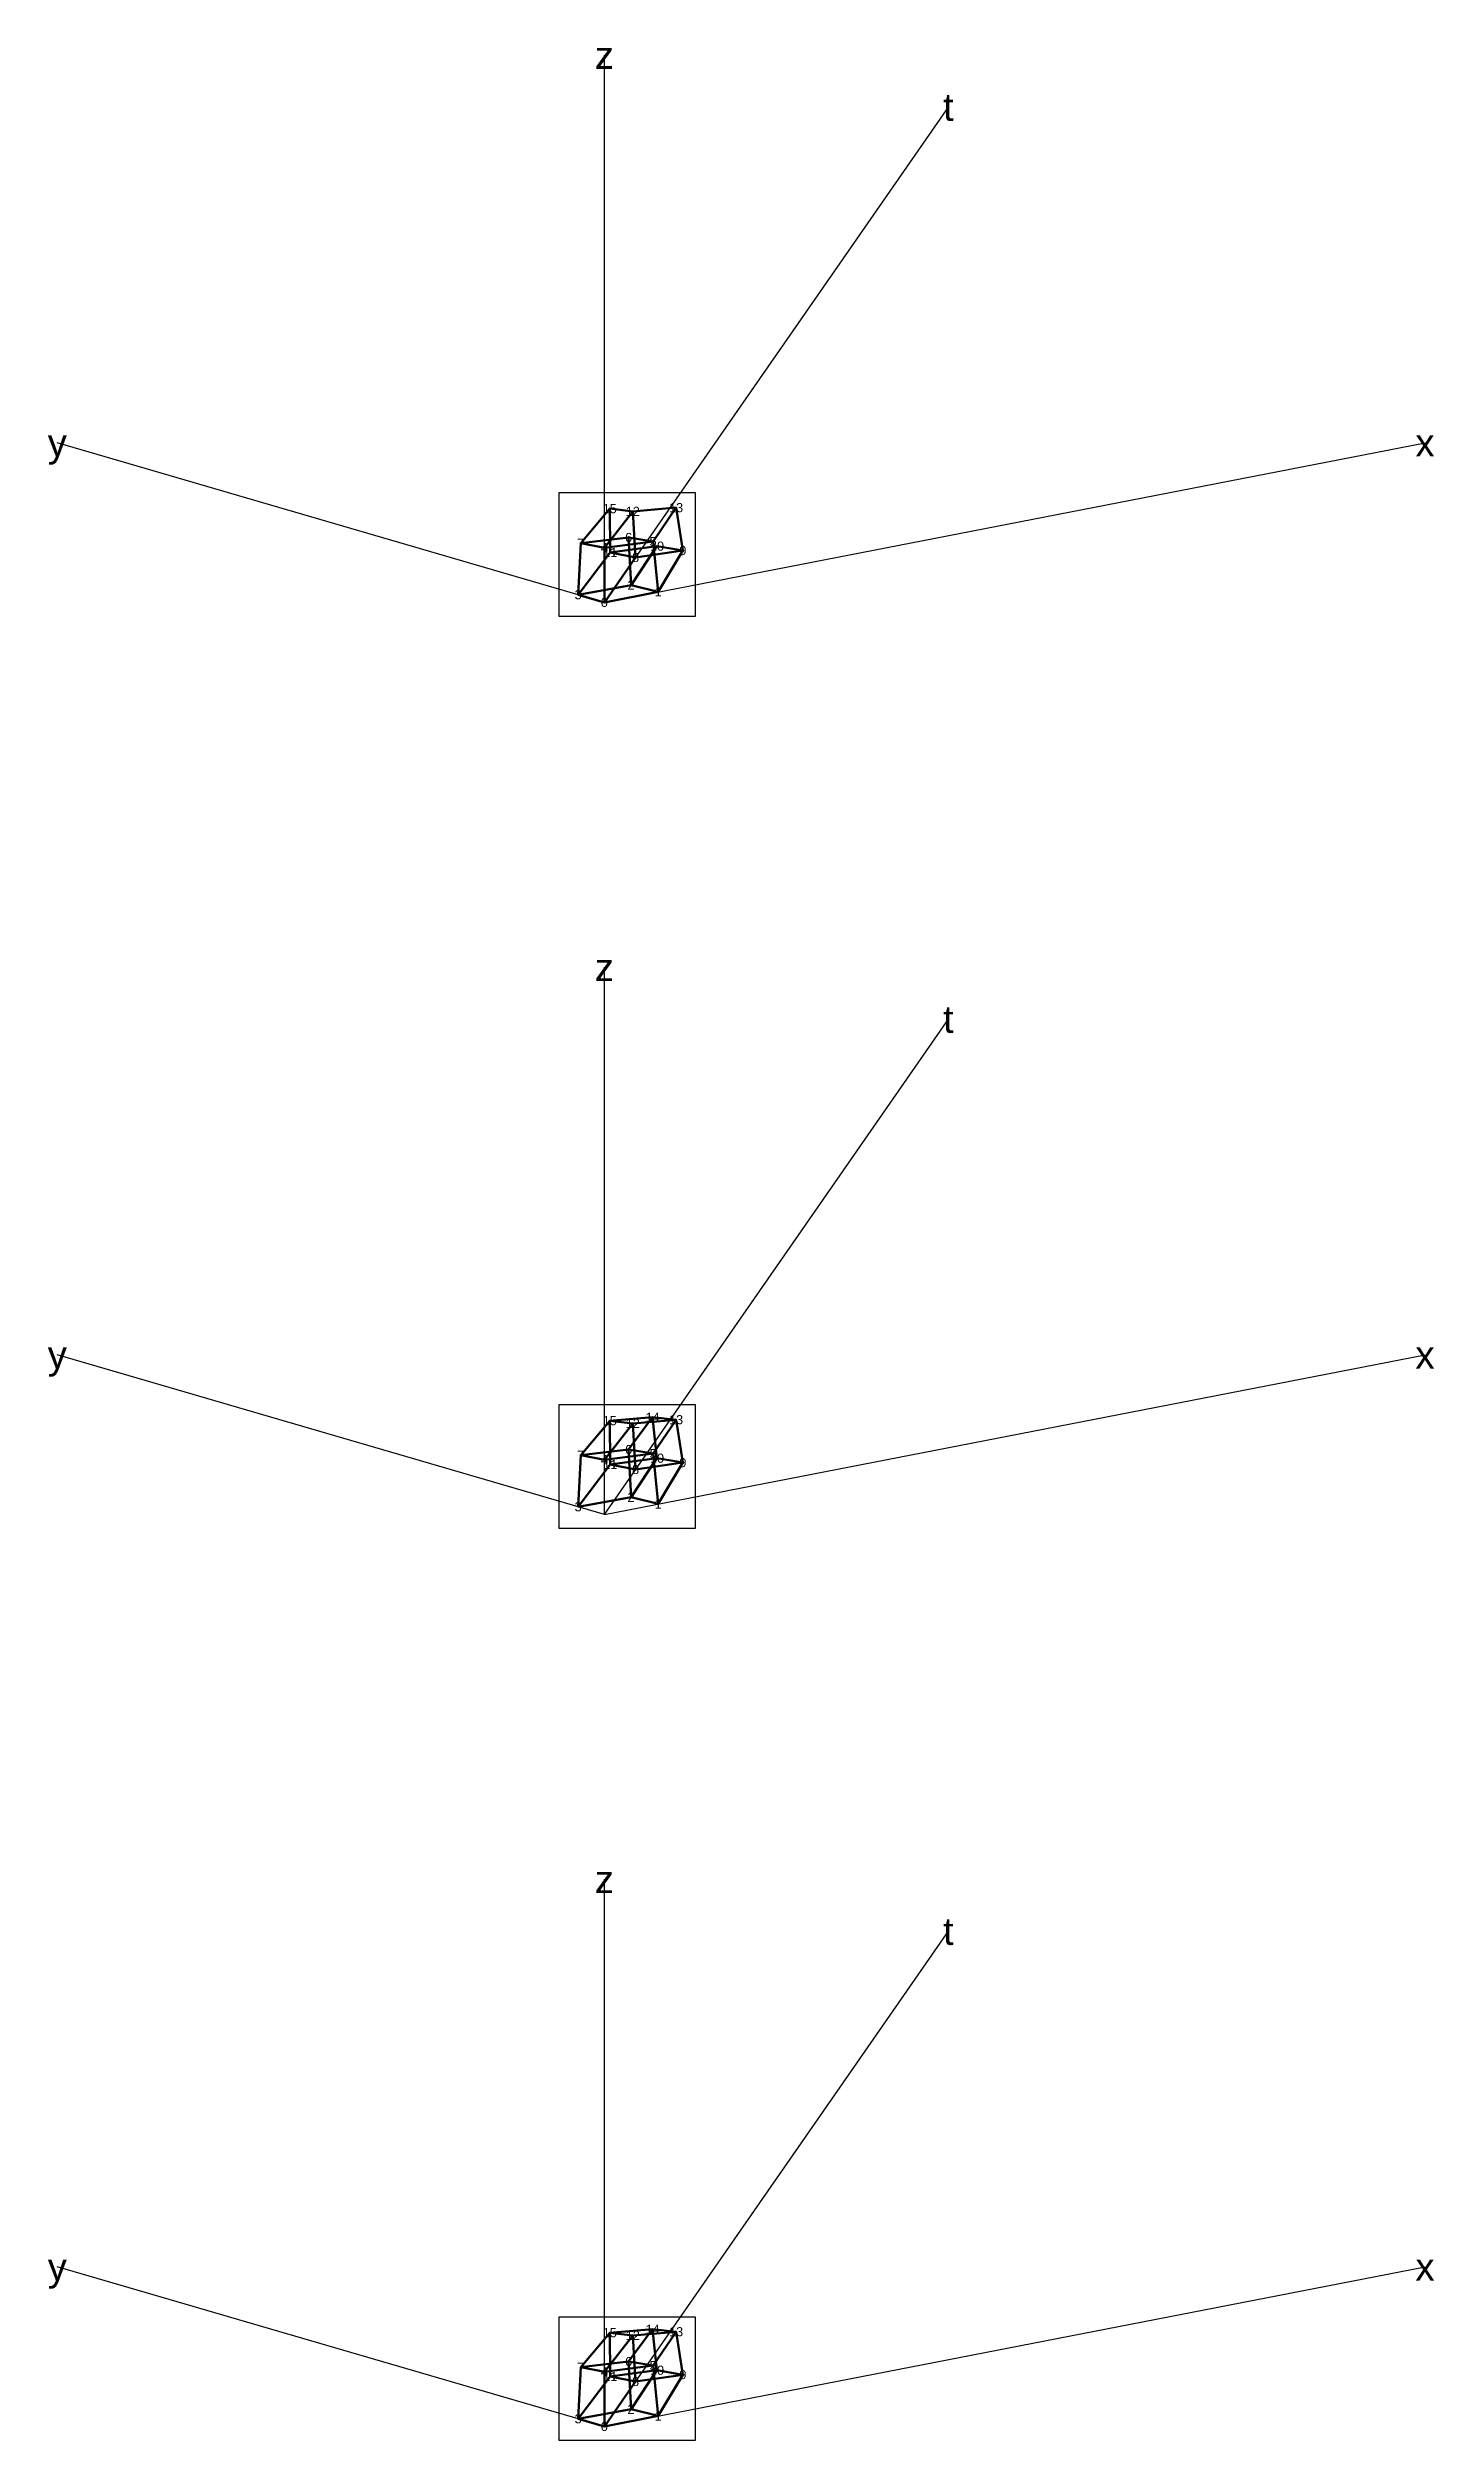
# Model space of a CAD drawing. Header units: millimetres. Extents: x -6400 to 79100, y -20150 to 6300.
# Drawn here: x 63896 to 79100, y -20150 to 6080 of the extents above; entities that cross this region are included whole.
import ezdxf
from ezdxf.enums import TextEntityAlignment as Align

# ---------------------------------------------------------------- set-up
doc = ezdxf.new("R2010")
doc.units = ezdxf.units.MM
for name, color, linetype in [('t', 6, 'Continuous'), ('x', 1, 'Continuous'), ('y', 3, 'Continuous'), ('z', 5, 'Continuous')]:
    doc.layers.add(name, color=color, linetype=linetype)
doc.styles.get("Standard").update_dxf_attribs({"font": 'arial.ttf'})

msp = doc.modelspace()

# ---------------------------------------------------------------- texts
for s, p in [('15', (70059, 1028)), ('12', (70311, 998)), ('13', (70786, 1039)), ('7', (69740, 650)), ('4', (70000, 600)), ('11', (70064, 548)), ('6', (70266, 712)), ('8', (70342, 493)), ('5', (70534, 668)), ('10', (70577, 617)), ('9', (70861, 568)), ('3', (69712, 84)), ('0', (70000, 0)), ('2', (70292, 188)), ('1', (70589, 115)), ('14', (70529, -8934)), ('13', (70786, -8961)), ('15', (70059, -8972)), ('12', (70311, -9002)), ('7', (69740, -9350)), ('4', (70000, -9400)), ('11', (70064, -9452)), ('6', (70266, -9288)), ('5', (70534, -9332)), ('10', (70577, -9383)), ('9', (70861, -9432)), ('8', (70342, -9507)), ('3', (69712, -9916)), ('2', (70292, -9812)), ('1', (70589, -9885)), ('14', (70529, -18934)), ('15', (70059, -18972)), ('12', (70311, -19002)), ('13', (70786, -18961)), ('7', (69740, -19350)), ('4', (70000, -19400)), ('11', (70064, -19452)), ('6', (70266, -19288)), ('5', (70534, -19332)), ('10', (70577, -19383)), ('9', (70861, -19432)), ('8', (70342, -19507)), ('3', (69712, -19916)), ('2', (70292, -19812)), ('1', (70589, -19885)), ('0', (70000, -20000))]:
    msp.add_text(s, height=100).set_placement(p, align=Align.MIDDLE_CENTER)
at = {"layer": 't'}
for p in [(73773, 5430), (73773, -4570), (73773, -14570)]:
    msp.add_text('t', height=300, dxfattribs=at).set_placement(p, align=Align.MIDDLE_CENTER)
at = {"layer": 'x'}
for p in [(79000, 1750), (79000, -8250), (79000, -18250)]:
    msp.add_text('x', height=300, dxfattribs=at).set_placement(p, align=Align.MIDDLE_CENTER)
at = {"layer": 'y'}
for p in [(64000, 1750), (64000, -8250), (64000, -18250)]:
    msp.add_text('y', height=300, dxfattribs=at).set_placement(p, align=Align.MIDDLE_CENTER)
at = {"layer": 'z'}
for p in [(70000, 6000), (70000, -4000), (70000, -14000)]:
    msp.add_text('z', height=300, dxfattribs=at).set_placement(p, align=Align.MIDDLE_CENTER)

# ---------------------------------------------------------------- linework, layer by layer
for points in [[(69500, -150), (71000, -150), (71000, 1200), (69500, 1200)], [(69500, -10150), (71000, -10150), (71000, -8800), (69500, -8800)], [(69500, -20150), (71000, -20150), (71000, -18800), (69500, -18800)]]:
    msp.add_lwpolyline(points, close=True)
at = {"layer": 't'}
for p, q in [((70000, 0), (73773, 5430)), ((70000, -10000), (73773, -4570)), ((70000, -20000), (73773, -14570))]:
    msp.add_line(p, q, dxfattribs=at)
at = {"layer": 't', "lineweight": 50}
for points in [[(69712, 84), (70292, 188), (70266, 712), (69740, 650)], [(69712, 84), (70000, 0), (70000, 600), (69740, 650)], [(70000, 0), (70589, 115), (70534, 668), (70000, 600)], [(70292, 188), (70589, 115), (70534, 668), (70266, 712)], [(70064, -9452), (70577, -9383), (70529, -8934), (70059, -8972)], [(70342, -9507), (70064, -9452), (70059, -8972), (70311, -9002)], [(70342, -9507), (70861, -9432), (70786, -8961), (70311, -9002)], [(70529, -8934), (70786, -8961), (70861, -9432), (70577, -9383)], [(70064, -19452), (70577, -19383), (70529, -18934), (70059, -18972)], [(70342, -19507), (70064, -19452), (70059, -18972), (70311, -19002)], [(70342, -19507), (70861, -19432), (70786, -18961), (70311, -19002)], [(70529, -18934), (70786, -18961), (70861, -19432), (70577, -19383)], [(69712, -19916), (70292, -19812), (70266, -19288), (69740, -19350)], [(69712, -19916), (70000, -20000), (70000, -19400), (69740, -19350)], [(70000, -20000), (70589, -19885), (70534, -19332), (70000, -19400)], [(70292, -19812), (70589, -19885), (70534, -19332), (70266, -19288)]]:
    msp.add_lwpolyline(points, close=True, dxfattribs=at)
at = {"layer": 'x'}
for p, q in [((70000, 0), (79000, 1750)), ((70000, -10000), (79000, -8250)), ((70000, -20000), (79000, -18250))]:
    msp.add_line(p, q, dxfattribs=at)
at = {"layer": 'x', "lineweight": 50}
for points in [[(69712, 84), (70064, 548), (70059, 1028), (69740, 650)], [(70000, 0), (70342, 493), (70311, 998), (70000, 600)], [(70064, 548), (70342, 493), (70311, 998), (70059, 1028)], [(69712, 84), (70000, 0), (70000, 600), (69740, 650)], [(70292, -9812), (70577, -9383), (70529, -8934), (70266, -9288)], [(70529, -8934), (70786, -8961), (70861, -9432), (70577, -9383)], [(70589, -9885), (70861, -9432), (70786, -8961), (70534, -9332)], [(70292, -9812), (70589, -9885), (70534, -9332), (70266, -9288)], [(69712, -19916), (70064, -19452), (70059, -18972), (69740, -19350)], [(70000, -20000), (70342, -19507), (70311, -19002), (70000, -19400)], [(70064, -19452), (70342, -19507), (70311, -19002), (70059, -18972)], [(70292, -19812), (70577, -19383), (70529, -18934), (70266, -19288)], [(70529, -18934), (70786, -18961), (70861, -19432), (70577, -19383)], [(70589, -19885), (70861, -19432), (70786, -18961), (70534, -19332)], [(69712, -19916), (70000, -20000), (70000, -19400), (69740, -19350)], [(70292, -19812), (70589, -19885), (70534, -19332), (70266, -19288)]]:
    msp.add_lwpolyline(points, close=True, dxfattribs=at)
at = {"layer": 'y'}
for p, q in [((70000, 0), (64000, 1750)), ((70000, -10000), (64000, -8250)), ((70000, -20000), (64000, -18250))]:
    msp.add_line(p, q, dxfattribs=at)
at = {"layer": 'y', "lineweight": 50}
for points in [[(70000, 600), (70534, 668), (70786, 1039), (70311, 998)], [(70000, 600), (70000, 0), (70342, 493), (70311, 998)], [(70861, 568), (70589, 115), (70534, 668), (70786, 1039)], [(70000, 0), (70589, 115), (70861, 568), (70342, 493)], [(69712, -9916), (70064, -9452), (70059, -8972), (69740, -9350)], [(70064, -9452), (70577, -9383), (70529, -8934), (70059, -8972)], [(70292, -9812), (70577, -9383), (70529, -8934), (70266, -9288)], [(69712, -9916), (70292, -9812), (70266, -9288), (69740, -9350)], [(69712, -19916), (70064, -19452), (70059, -18972), (69740, -19350)], [(70000, -19400), (70534, -19332), (70786, -18961), (70311, -19002)], [(70000, -19400), (70000, -20000), (70342, -19507), (70311, -19002)], [(70064, -19452), (70577, -19383), (70529, -18934), (70059, -18972)], [(70292, -19812), (70577, -19383), (70529, -18934), (70266, -19288)], [(70861, -19432), (70589, -19885), (70534, -19332), (70786, -18961)], [(69712, -19916), (70292, -19812), (70266, -19288), (69740, -19350)], [(70000, -20000), (70589, -19885), (70861, -19432), (70342, -19507)]]:
    msp.add_lwpolyline(points, close=True, dxfattribs=at)
at = {"layer": 'z'}
for p, q in [((70000, 0), (70000, 6000)), ((70000, -10000), (70000, -4000)), ((70000, -20000), (70000, -14000))]:
    msp.add_line(p, q, dxfattribs=at)
at = {"layer": 'z', "lineweight": 50}
for points in [[(69712, 84), (70292, 188), (70577, 617), (70064, 548)], [(69712, 84), (70000, 0), (70342, 493), (70064, 548)], [(70000, 0), (70589, 115), (70861, 568), (70342, 493)], [(70292, 188), (70589, 115), (70861, 568), (70577, 617)], [(69740, -9350), (70266, -9288), (70529, -8934), (70059, -8972)], [(69740, -9350), (70000, -9400), (70311, -9002), (70059, -8972)], [(70000, -9400), (70534, -9332), (70786, -8961), (70311, -9002)], [(70534, -9332), (70266, -9288), (70529, -8934), (70786, -8961)], [(69740, -19350), (70266, -19288), (70529, -18934), (70059, -18972)], [(69740, -19350), (70000, -19400), (70311, -19002), (70059, -18972)], [(70000, -19400), (70534, -19332), (70786, -18961), (70311, -19002)], [(70534, -19332), (70266, -19288), (70529, -18934), (70786, -18961)], [(69712, -19916), (70292, -19812), (70577, -19383), (70064, -19452)], [(70292, -19812), (70589, -19885), (70861, -19432), (70577, -19383)], [(69712, -19916), (70000, -20000), (70342, -19507), (70064, -19452)], [(70000, -20000), (70589, -19885), (70861, -19432), (70342, -19507)]]:
    msp.add_lwpolyline(points, close=True, dxfattribs=at)

msp.set_redraw_order([(e.dxf.handle, doc.entitydb.next_handle()) for e in msp.query("TEXT MTEXT ATTDEF DIMENSION ARC_DIMENSION")])  # texts and dimensions are drawn at this point

doc.saveas('drawing.dxf')
